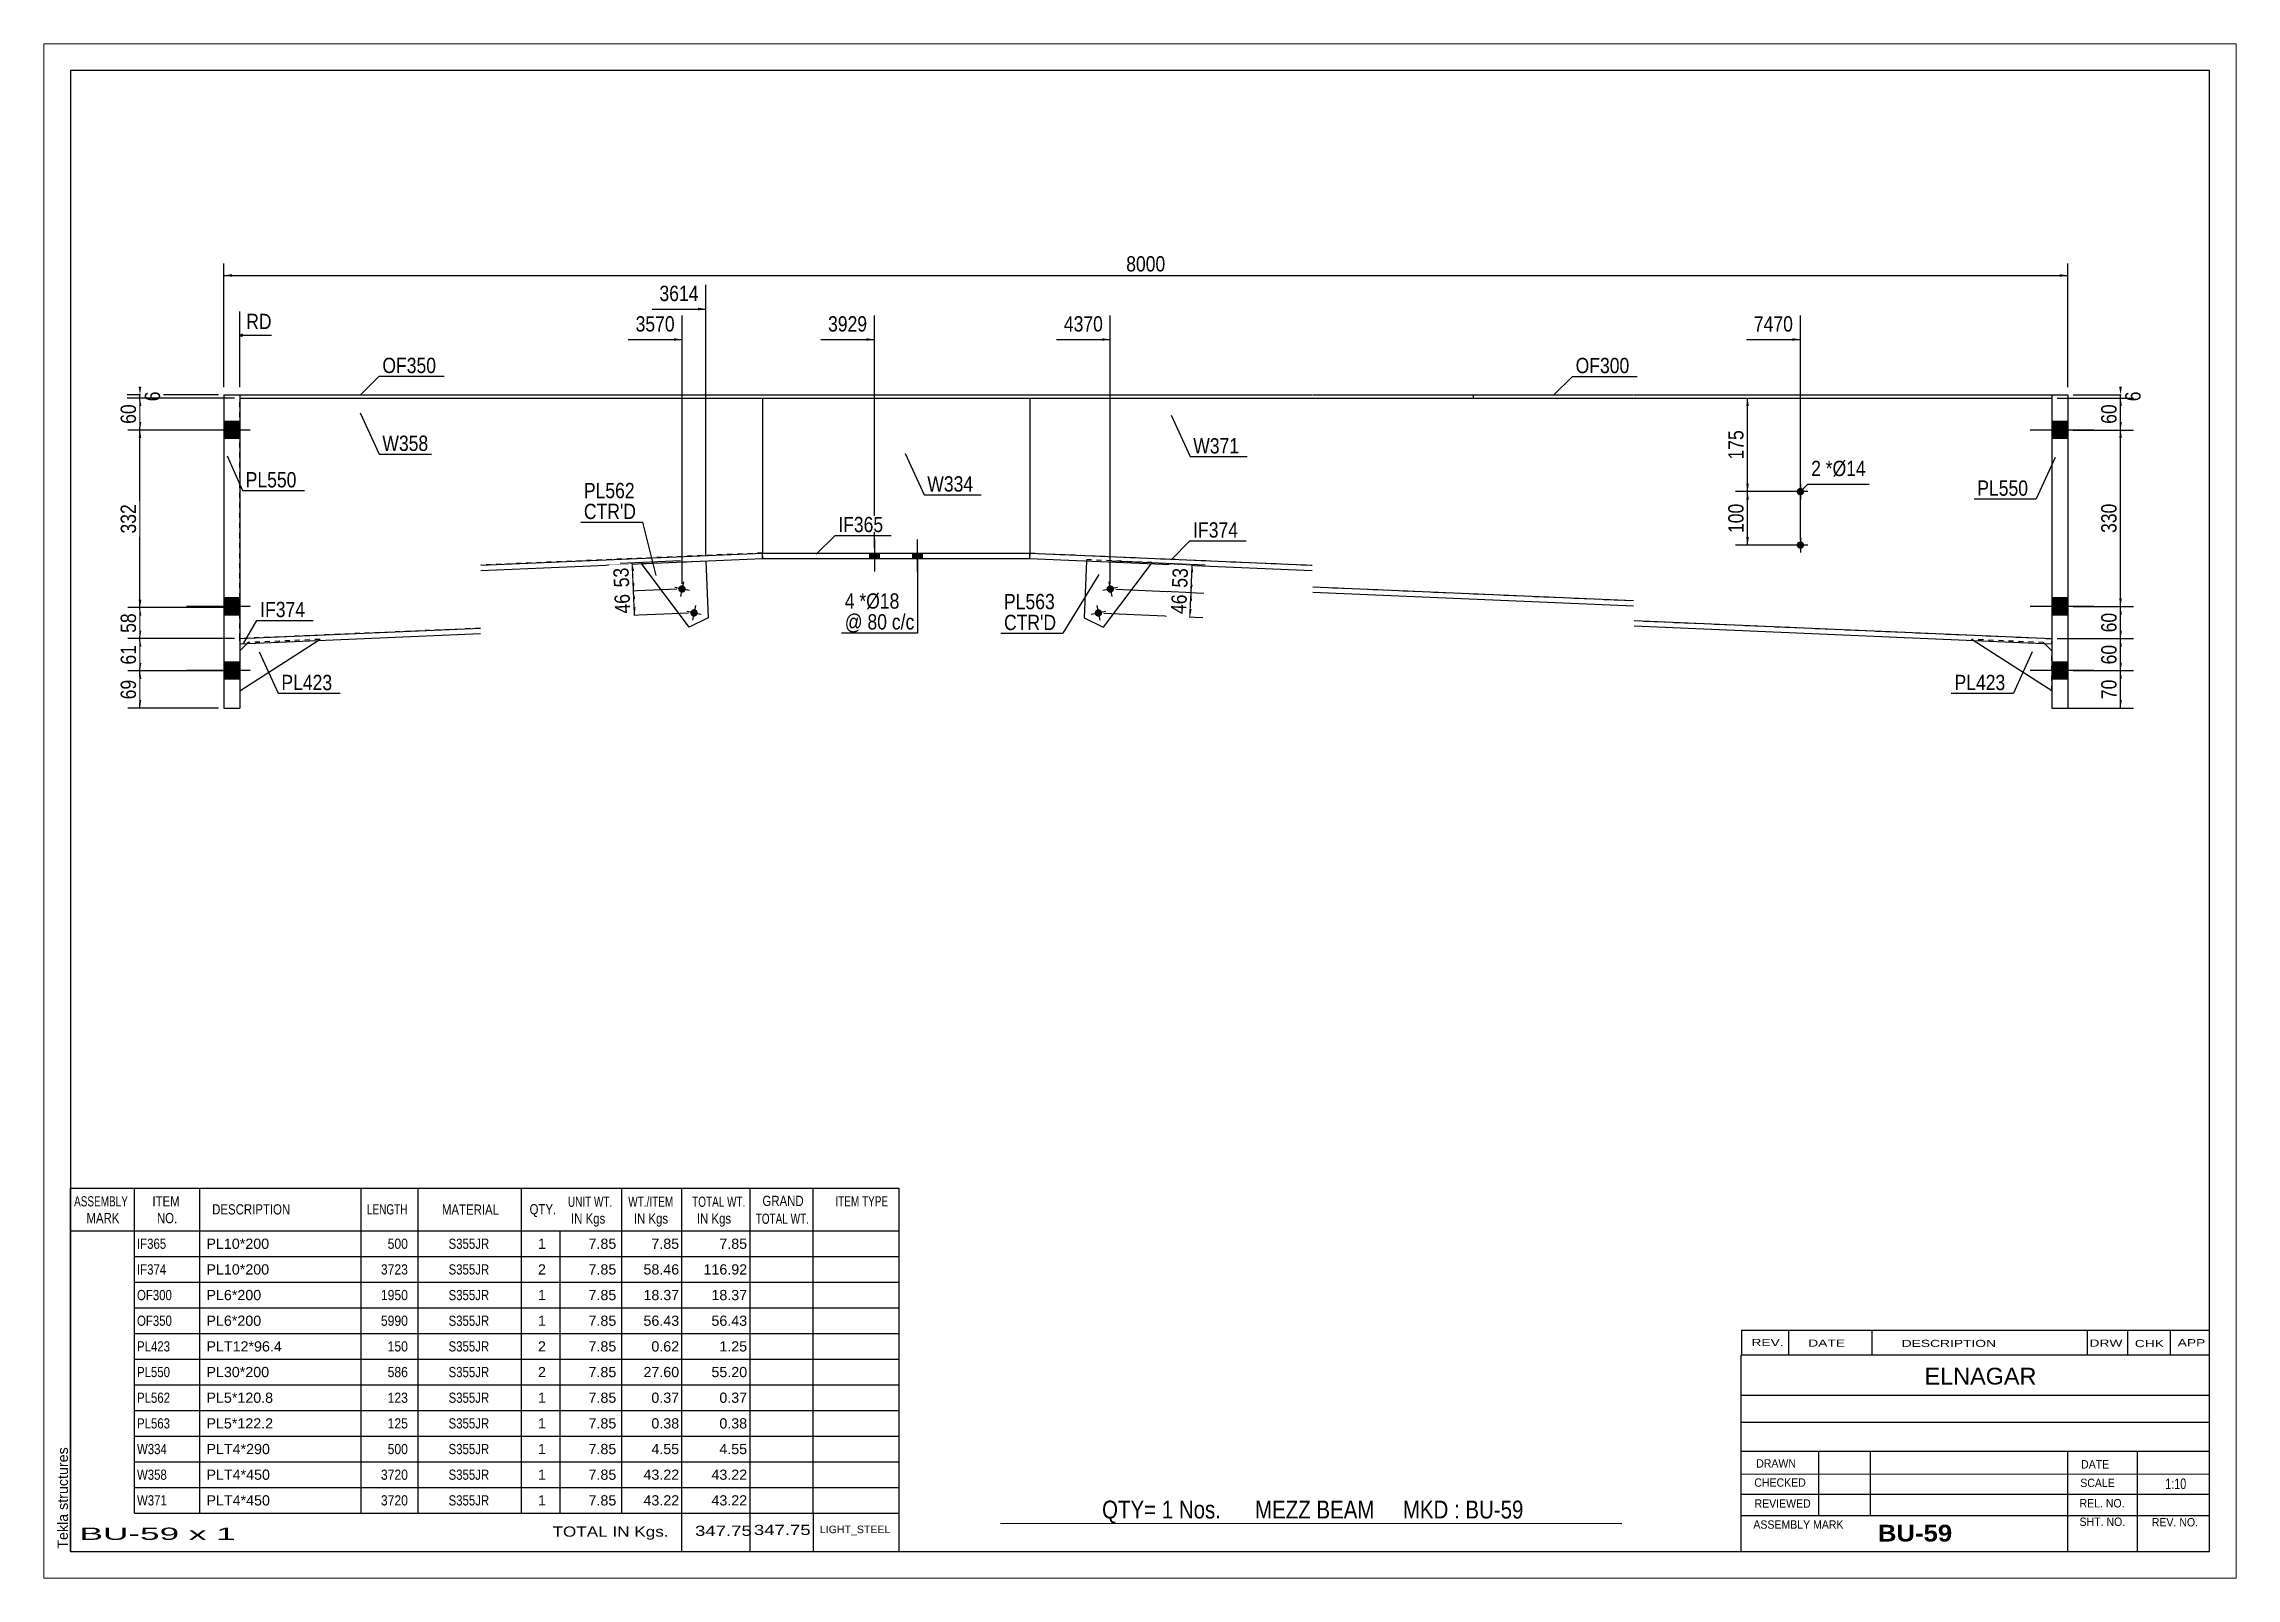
# Paper-space layout 'Layout1' of a CAD drawing. Header units: millimetres. Extents: x 0 to 410, y 0 to 287.
# The model-space entities are those that its viewports show. They can reach past a viewport. Long polylines and large blocks are cut down to what shows.
import ezdxf

# ---------------------------------------------------------------- set-up
doc = ezdxf.new("R2010")
doc.units = ezdxf.units.MM
doc.linetypes.add('DXK_LINE_DOT1', pattern=[1.8814, 0.9407, -0.9407])
doc.layers.add('Viewport layer', color=7, linetype='Continuous', plot=False)
doc.styles.add('Arial', font='ARIAL.TTF', dxfattribs={"height": 0.2})
doc.styles.add('Arial Bold', font='ARIALBD.TTF', dxfattribs={"height": 0.2})
doc.styles.add('Arial Narrow', font='ARIALN.TTF', dxfattribs={"height": 0.2})

# ---------------------------------------------------------------- blocks, each defined once
blk = doc.blocks.new('Unknown-627318873-1211')
at = {"color": 5, "linetype": 'Continuous'}
for p, q in [((368.34, 83.75), (-31.66, 83.75)), ((-31.66, 83.75), (-31.66, -193.25)), ((368.34, -193.25), (368.34, 83.75)), ((-31.66, -193.25), (368.34, -193.25))]:
    blk.add_line(p, q, dxfattribs=at)
at = {"color": 174, "linetype": 'Continuous', "style": 'Arial'}
blk.add_text('Tekla structures', height=1.9102, rotation=90, dxfattribs=at).set_placement((-32.16, -192.75))
blk = doc.blocks.new('Bolt-627318873-2548 - 1232')
at = {"linetype": 'Continuous'}
blk.add_hatch(color=3, dxfattribs=at).paths.add_polyline_path([(85.62, -17.84, -1), (84.25, -17.55, -1)])
at = {"color": 3, "linetype": 'Continuous'}
for p, q in [((85.22, -16.33), (84.64, -19.07)), ((86.3, -17.99), (83.56, -17.41))]:
    blk.add_line(p, q, dxfattribs=at)
blk = doc.blocks.new('Part-627318873-2517 - 1232')
at = {"color": 2, "linetype": 'Continuous'}
for p, q in [((97.74, -7.5), (97.74, -6.5)), ((97.74, -6.5), (147.74, -6.5)), ((97.74, -7.5), (147.74, -7.5)), ((147.74, -7.5), (147.74, -6.5))]:
    blk.add_line(p, q, dxfattribs=at)
blk = doc.blocks.new('Part-627318873-2509 - 1232')
at = {"color": 2, "linetype": 'Continuous'}
for p, q in [((0, 23.1), (0, 22.5)), ((0, 23.1), (44.99, 23.1)), ((0, 22.5), (44.99, 22.5)), ((45.09, 23.1), (200.55, 23.1)), ((45.09, 22.5), (200.55, 22.5)), ((200.65, 23.1), (230.65, 23.1)), ((200.65, 22.5), (230.65, 22.5)), ((230.65, 23.1), (230.65, 22.5))]:
    blk.add_line(p, q, dxfattribs=at)
blk = doc.blocks.new('Part-627318873-2511 - 1232')
at = {"color": 2, "linetype": 'Continuous'}
for p, q in [((97.74, 22.5), (97.74, -6.5)), ((147.74, 22.5), (147.74, -6.5))]:
    blk.add_line(p, q, dxfattribs=at)
at = {"color": 7, "linetype": 'DXK_LINE_DOT1'}
for p, q in [((97.74, 22.5), (147.74, 22.5)), ((97.74, -6.5), (147.74, -6.5))]:
    blk.add_line(p, q, dxfattribs=at)
blk = doc.blocks.new('Part-627318873-2512 - 1232')
at = {"color": 2, "linetype": 'Continuous'}
for p, q in [((230.65, 23.1), (230.65, 22.5)), ((230.65, 23.1), (260.65, 23.1)), ((230.65, 22.5), (260.65, 22.5)), ((260.75, 23.1), (338.84, 23.1)), ((260.75, 22.5), (338.84, 22.5)), ((338.84, 23.1), (338.84, 22.5))]:
    blk.add_line(p, q, dxfattribs=at)
blk = doc.blocks.new('Part-627318873-2514 - 1232')
at = {"color": 2, "linetype": 'Continuous'}
blk.add_line((147.74, 22.5), (147.74, -6.5), dxfattribs=at)
at = {"color": 7, "linetype": 'DXK_LINE_DOT1'}
for p, q in [((147.74, 22.5), (200.55, 22.5)), ((200.65, 22.5), (260.65, 22.5)), ((260.75, 22.5), (338.84, 22.5)), ((338.84, 22.5), (338.84, -22.5)), ((147.74, -6.5), (200.55, -8.77)), ((200.65, -12.82), (260.65, -15.4)), ((260.75, -19.14), (338.84, -22.5))]:
    blk.add_line(p, q, dxfattribs=at)
blk = doc.blocks.new('Part-627318873-2515 - 1232')
at = {"color": 2, "linetype": 'Continuous'}
for p, q in [((45.09, -8.76), (97.74, -6.5)), ((45.09, -9.77), (97.79, -7.5)), ((97.79, -7.5), (97.74, -6.5)), ((0, -22.5), (44.99, -20.57)), ((0.04, -23.5), (0, -22.5)), ((0.04, -23.5), (44.99, -21.57))]:
    blk.add_line(p, q, dxfattribs=at)
blk = doc.blocks.new('Part-627318873-2521 - 1232')
at = {"color": 2, "linetype": 'Continuous'}
for p, q in [((147.74, -6.5), (147.7, -7.5)), ((147.7, -7.5), (200.55, -9.77)), ((147.74, -6.5), (200.55, -8.77)), ((200.65, -12.82), (260.65, -15.4)), ((200.65, -13.82), (260.65, -16.4)), ((260.75, -19.14), (338.84, -22.5)), ((260.75, -20.14), (338.8, -23.5)), ((338.84, -22.5), (338.8, -23.5))]:
    blk.add_line(p, q, dxfattribs=at)
blk = doc.blocks.new('Part-627318873-2524 - 1232')
at = {"color": 2, "linetype": 'Continuous'}
for p, q in [((338.84, 23.1), (341.84, 23.1)), ((338.84, 23.1), (338.84, -35.5)), ((341.84, 23.1), (341.84, -35.5)), ((338.84, -35.5), (341.84, -35.5))]:
    blk.add_line(p, q, dxfattribs=at)
blk = doc.blocks.new('Part-627318873-2527 - 1232')
at = {"color": 7, "linetype": 'DXK_LINE_DOT1'}
for p, q in [((337.34, -23.24), (323.86, -22.66)), ((324.18, -22.87), (323.86, -22.66)), ((337.54, -23.45), (337.34, -23.24)), ((338.84, -32.3), (338.84, -24.8))]:
    blk.add_line(p, q, dxfattribs=at)
at = {"color": 2, "linetype": 'Continuous'}
for p, q in [((338.84, -32.3), (324.18, -22.87)), ((338.84, -24.8), (337.54, -23.45))]:
    blk.add_line(p, q, dxfattribs=at)
blk = doc.blocks.new('Part-627318873-2529 - 1232')
at = {"color": 2, "linetype": 'Continuous'}
for p, q in [((-3, 23.1), (0, 23.1)), ((-3, 23.1), (-3, -35.5)), ((0, 23.1), (0, -35.5)), ((-3, -35.5), (0, -35.5))]:
    blk.add_line(p, q, dxfattribs=at)
blk = doc.blocks.new('Part-627318873-2532 - 1232')
at = {"color": 2, "linetype": 'Continuous'}
for p, q in [((0, -32.3), (14.65, -22.87)), ((0, -24.8), (1.3, -23.45))]:
    blk.add_line(p, q, dxfattribs=at)
at = {"color": 7, "linetype": 'DXK_LINE_DOT1'}
for p, q in [((1.3, -23.45), (1.5, -23.24)), ((14.99, -22.66), (1.5, -23.24)), ((14.65, -22.87), (14.99, -22.66)), ((0, -24.8), (0, -32.3))]:
    blk.add_line(p, q, dxfattribs=at)
blk = doc.blocks.new('Part-627318873-2534 - 1232')
at = {"color": 7, "linetype": 'DXK_LINE_DOT1'}
blk.add_line((75.09, -8.48), (87.16, -7.96), dxfattribs=at)
at = {"color": 2, "linetype": 'Continuous'}
for p, q in [((87.16, -7.96), (87.61, -18.59)), ((84.04, -20.38), (75.09, -8.48)), ((87.61, -18.59), (84.04, -20.38))]:
    blk.add_line(p, q, dxfattribs=at)
blk = doc.blocks.new('Part-627318873-2535 - 1232')
at = {"color": 2, "linetype": 'Continuous'}
for p, q in [((158.33, -7.96), (157.87, -18.59)), ((170.4, -8.48), (161.45, -20.38)), ((157.87, -18.59), (161.45, -20.38))]:
    blk.add_line(p, q, dxfattribs=at)
at = {"color": 7, "linetype": 'DXK_LINE_DOT1'}
for p, q in [((158.34, -7.76), (158.33, -7.96)), ((170.55, -8.28), (158.34, -7.76)), ((170.55, -8.28), (170.4, -8.48))]:
    blk.add_line(p, q, dxfattribs=at)
blk = doc.blocks.new('Part-627318873-2536 - 1232')
at = {"color": 7, "linetype": 'DXK_LINE_DOT1'}
for p, q in [((0, -22.5), (0, 22.5)), ((0, 22.5), (44.99, 22.5)), ((45.09, 22.5), (97.74, 22.5)), ((97.74, -6.5), (45.09, -8.76)), ((44.99, -20.57), (0, -22.5))]:
    blk.add_line(p, q, dxfattribs=at)
at = {"color": 2, "linetype": 'Continuous'}
blk.add_line((97.74, 22.5), (97.74, -6.5), dxfattribs=at)
blk = doc.blocks.new('Bolt-627318873-2537 - 1232')
at = {"linetype": 'Continuous'}
for points in [[(292.54, 4.99, -1), (291.14, 4.99, -1)], [(292.54, -5.01, -1), (291.14, -5.01, -1)]]:
    blk.add_hatch(color=3, dxfattribs=at).paths.add_polyline_path(points)
at = {"color": 3, "linetype": 'Continuous'}
for p, q in [((293.24, 4.99), (290.44, 4.99)), ((291.84, 6.39), (291.84, 3.59)), ((291.84, -3.61), (291.84, -6.41)), ((293.24, -5.01), (290.44, -5.01))]:
    blk.add_line(p, q, dxfattribs=at)
blk = doc.blocks.new('Bolt-627318873-2538 - 1232')
at = {"linetype": 'Continuous'}
for points in [[(119.64, -6.5), (117.84, -6.5), (117.84, -7.5), (119.64, -7.5)], [(119.64, -6.5), (117.84, -6.5), (117.84, -7.5), (119.64, -7.5)], [(127.64, -6.5), (125.84, -6.5), (125.84, -7.5), (127.64, -7.5)], [(127.64, -6.5), (125.84, -6.5), (125.84, -7.5), (127.64, -7.5)]]:
    blk.add_hatch(color=3, dxfattribs=at).paths.add_polyline_path(points)
at = {"color": 3, "linetype": 'Continuous'}
for p, q in [((118.74, -9.95), (118.74, -3.95)), ((118.74, -9.95), (118.74, -3.95)), ((126.74, -9.95), (126.74, -3.95)), ((126.74, -9.95), (126.74, -3.95)), ((117.84, -7.5), (117.84, -6.5)), ((117.84, -7.5), (117.84, -6.5)), ((119.64, -7.5), (119.64, -6.5)), ((119.64, -7.5), (119.64, -6.5)), ((125.84, -7.5), (125.84, -6.5)), ((125.84, -7.5), (125.84, -6.5)), ((127.64, -7.5), (127.64, -6.5)), ((127.64, -7.5), (127.64, -6.5))]:
    blk.add_line(p, q, dxfattribs=at)
blk = doc.blocks.new('Bolt-627318873-2542 - 1232')
at = {"linetype": 'Continuous'}
for points in [[(338.84, 18.1), (338.84, 14.9), (341.84, 14.9), (341.84, 18.1)], [(338.84, 18.1), (338.84, 14.9), (341.84, 14.9), (341.84, 18.1)], [(338.84, -14.9), (338.84, -18.1), (341.84, -18.1), (341.84, -14.9)], [(338.84, -14.9), (338.84, -18.1), (341.84, -18.1), (341.84, -14.9)], [(338.84, -26.9), (338.84, -30.1), (341.84, -30.1), (341.84, -26.9)], [(338.84, -26.9), (338.84, -30.1), (341.84, -30.1), (341.84, -26.9)]]:
    blk.add_hatch(color=3, dxfattribs=at).paths.add_polyline_path(points)
at = {"color": 3, "linetype": 'Continuous'}
for p, q in [((346.74, 16.5), (334.84, 16.5)), ((346.74, 16.5), (334.84, 16.5)), ((341.84, 18.1), (338.84, 18.1)), ((341.84, 18.1), (338.84, 18.1)), ((341.84, 14.9), (338.84, 14.9)), ((341.84, 14.9), (338.84, 14.9)), ((341.84, -14.9), (338.84, -14.9)), ((341.84, -14.9), (338.84, -14.9)), ((346.74, -16.5), (334.84, -16.5)), ((346.74, -16.5), (334.84, -16.5)), ((341.84, -18.1), (338.84, -18.1)), ((341.84, -18.1), (338.84, -18.1)), ((346.74, -28.5), (334.84, -28.5)), ((346.74, -28.5), (334.84, -28.5)), ((341.84, -26.9), (338.84, -26.9)), ((341.84, -26.9), (338.84, -26.9)), ((341.84, -30.1), (338.84, -30.1)), ((341.84, -30.1), (338.84, -30.1))]:
    blk.add_line(p, q, dxfattribs=at)
blk = doc.blocks.new('Bolt-627318873-2545 - 1232')
at = {"linetype": 'Continuous'}
for points in [[(-3, 18.1), (-3, 14.9), (0, 14.9), (0, 18.1)], [(-3, 18.1), (-3, 14.9), (0, 14.9), (0, 18.1)], [(-3, -14.9), (-3, -18.1), (0, -18.1), (0, -14.9)], [(-3, -14.9), (-3, -18.1), (0, -18.1), (0, -14.9)], [(-3, -26.9), (-3, -30.1), (0, -30.1), (0, -26.9)], [(-3, -26.9), (-3, -30.1), (0, -30.1), (0, -26.9)]]:
    blk.add_hatch(color=3, dxfattribs=at).paths.add_polyline_path(points)
at = {"color": 3, "linetype": 'Continuous'}
for p, q in [((1.9, 16.5), (-10, 16.5)), ((1.9, 16.5), (-10, 16.5)), ((0, 18.1), (-3, 18.1)), ((0, 18.1), (-3, 18.1)), ((0, 14.9), (-3, 14.9)), ((0, 14.9), (-3, 14.9)), ((0, -14.9), (-3, -14.9)), ((0, -14.9), (-3, -14.9)), ((1.9, -16.5), (-10, -16.5)), ((1.9, -16.5), (-10, -16.5)), ((0, -18.1), (-3, -18.1)), ((0, -18.1), (-3, -18.1)), ((1.9, -28.5), (-10, -28.5)), ((1.9, -28.5), (-10, -28.5)), ((0, -26.9), (-3, -26.9)), ((0, -26.9), (-3, -26.9)), ((0, -30.1), (-3, -30.1)), ((0, -30.1), (-3, -30.1))]:
    blk.add_line(p, q, dxfattribs=at)
blk = doc.blocks.new('Bolt-627318873-2549 - 1232')
at = {"linetype": 'Continuous'}
blk.add_hatch(color=3, dxfattribs=at).paths.add_polyline_path([(83.38, -13.37, -1), (82.01, -13.08, -1)])
at = {"color": 3, "linetype": 'Continuous'}
for p, q in [((82.98, -11.86), (82.41, -14.6)), ((84.07, -13.51), (81.33, -12.94))]:
    blk.add_line(p, q, dxfattribs=at)
blk = doc.blocks.new('Bolt-627318873-2550 - 1232')
at = {"linetype": 'Continuous'}
blk.add_hatch(color=3, dxfattribs=at).paths.add_polyline_path([(161.24, -17.55, -1), (159.87, -17.84, -1)])
at = {"color": 3, "linetype": 'Continuous'}
for p, q in [((160.27, -16.33), (160.84, -19.07)), ((161.92, -17.41), (159.18, -17.99))]:
    blk.add_line(p, q, dxfattribs=at)
blk = doc.blocks.new('Bolt-627318873-2551 - 1232')
at = {"linetype": 'Continuous'}
blk.add_hatch(color=3, dxfattribs=at).paths.add_polyline_path([(163.47, -13.08, -1), (162.1, -13.37, -1)])
at = {"color": 3, "linetype": 'Continuous'}
for p, q in [((162.5, -11.86), (163.08, -14.6)), ((164.16, -12.94), (161.42, -13.51))]:
    blk.add_line(p, q, dxfattribs=at)
blk = doc.blocks.new('StraightDimension-627318873-3894 - 1232')
at = {"linetype": 'Continuous'}
for points in [[(351.47, -30), (351.72, -28.5), (351.97, -30)], [(351.97, -34), (351.72, -35.5), (351.47, -34)]]:
    blk.add_hatch(color=7, dxfattribs=at).paths.add_polyline_path(points)
at = {"color": 7, "linetype": 'Continuous'}
for p, q in [((342.84, -28.5), (354.12, -28.5)), ((351.72, -35.5), (351.72, -28.5)), ((339.84, -35.5), (354.12, -35.5))]:
    blk.add_line(p, q, dxfattribs=at)
at = {"color": 0}
blk.add_wipeout([(351.57, -29.57), (347.37, -29.57), (347.37, -34.43), (351.57, -34.43)], dxfattribs=at)
at = {"color": 3, "style": 'Arial Narrow'}
blk.add_text('70', height=2.863, rotation=90.0002, dxfattribs=at).set_placement((350.97, -33.83))
blk = doc.blocks.new('StraightDimension-627318873-3778 - 1232')
at = {"linetype": 'Continuous'}
for points in [[(-18.43, 24.6), (-18.68, 23.1), (-18.93, 24.6)], [(-18.93, 21), (-18.68, 22.5), (-18.43, 21)]]:
    blk.add_hatch(color=7, dxfattribs=at).paths.add_polyline_path(points)
at = {"color": 7, "linetype": 'Continuous'}
for p, q in [((-4, 23.1), (-21.08, 23.1)), ((-1, 22.5), (-21.08, 22.5)), ((-18.68, 22.5), (-18.68, 23.1))]:
    blk.add_line(p, q, dxfattribs=at)
at = {"color": 0}
blk.add_wipeout([(-14.33, 24.31), (-18.53, 24.31), (-18.53, 21.29), (-14.33, 21.29)], dxfattribs=at)
at = {"color": 3, "style": 'Arial Narrow'}
blk.add_text('6', height=2.86, rotation=90.0002, dxfattribs=at).set_placement((-14.93, 21.89))
blk = doc.blocks.new('StraightDimension-627318873-1596 - 1232')
at = {"linetype": 'Continuous'}
for points in [[(73.2, -9.86), (73.39, -8.35), (73.7, -9.84)], [(73.8, -12.11), (73.61, -13.62), (73.3, -12.13)]]:
    blk.add_hatch(color=7, dxfattribs=at).paths.add_polyline_path(points)
at = {"color": 7, "linetype": 'Continuous'}
for p, q in [((82.4, -7.96), (71.14, -8.44)), ((73.61, -13.62), (73.39, -8.35)), ((81.7, -13.27), (71.37, -13.71))]:
    blk.add_line(p, q, dxfattribs=at)
at = {"color": 0}
blk.add_wipeout([(73.25, -8.56), (69.05, -8.74), (69.26, -13.59), (73.46, -13.41)], dxfattribs=at)
at = {"color": 3, "style": 'Arial Narrow'}
blk.add_text('53', height=2.863, rotation=92.4582, dxfattribs=at).set_placement((72.83, -12.84))
blk = doc.blocks.new('StraightDimension-627318873-1785 - 1232')
at = {"linetype": 'Continuous'}
for points in [[(281.71, 21), (281.96, 22.5), (282.21, 21)], [(282.21, 6.49), (281.96, 4.99), (281.71, 6.49)]]:
    blk.add_hatch(color=7, dxfattribs=at).paths.add_polyline_path(points)
at = {"color": 7, "linetype": 'Continuous'}
for p, q in [((148.74, 22.5), (284.36, 22.5)), ((281.96, 4.99), (281.96, 22.5)), ((290.84, 4.99), (279.71, 4.99))]:
    blk.add_line(p, q, dxfattribs=at)
at = {"color": 0}
blk.add_wipeout([(281.81, 17.09), (277.61, 17.09), (277.61, 10.4), (281.81, 10.4)], dxfattribs=at)
at = {"color": 3, "style": 'Arial Narrow'}
blk.add_text('175', height=2.863, rotation=90.0002, dxfattribs=at).set_placement((281.21, 11))
blk = doc.blocks.new('StraightDimension-627318873-3891 - 1232')
at = {"linetype": 'Continuous'}
for points in [[(351.47, 15), (351.72, 16.5), (351.97, 15)], [(351.97, -15), (351.72, -16.5), (351.47, -15)]]:
    blk.add_hatch(color=7, dxfattribs=at).paths.add_polyline_path(points)
at = {"color": 7, "linetype": 'Continuous'}
for p, q in [((342.84, 16.5), (354.12, 16.5)), ((351.72, -16.5), (351.72, 16.5)), ((342.84, -16.5), (354.12, -16.5))]:
    blk.add_line(p, q, dxfattribs=at)
at = {"color": 0}
blk.add_wipeout([(351.57, 3.34), (347.37, 3.34), (347.37, -3.34), (351.57, -3.34)], dxfattribs=at)
at = {"color": 3, "style": 'Arial Narrow'}
blk.add_text('330', height=2.863, rotation=90.0002, dxfattribs=at).set_placement((350.97, -2.74))
blk = doc.blocks.new('StraightDimension-627318873-1612 - 1232')
at = {"linetype": 'Continuous'}
for points in [[(177.57, -15.36), (177.88, -13.88), (178.07, -15.38)], [(178, -16.95), (177.69, -18.44), (177.5, -16.93)]]:
    blk.add_hatch(color=7, dxfattribs=at).paths.add_polyline_path(points)
at = {"color": 7, "linetype": 'Continuous'}
for p, q in [((163.79, -13.27), (180.28, -13.98)), ((177.69, -18.44), (177.88, -13.88)), ((161.55, -17.74), (180.08, -18.54))]:
    blk.add_line(p, q, dxfattribs=at)
at = {"color": 0}
blk.add_wipeout([(177.74, -13.72), (173.54, -13.54), (173.33, -18.39), (177.53, -18.57)], dxfattribs=at)
at = {"color": 3, "style": 'Arial Narrow'}
blk.add_text('46', height=2.863, rotation=87.5365, dxfattribs=at).set_placement((176.96, -17.95))
blk = doc.blocks.new('StraightDimension-627318873-3889 - 1232')
at = {"linetype": 'Continuous'}
for points in [[(351.97, 24.6), (351.72, 23.1), (351.47, 24.6)], [(351.47, 21), (351.72, 22.5), (351.97, 21)]]:
    blk.add_hatch(color=7, dxfattribs=at).paths.add_polyline_path(points)
at = {"color": 7, "linetype": 'Continuous'}
for p, q in [((339.84, 22.5), (353.97, 22.5)), ((342.84, 23.1), (353.97, 23.1)), ((351.72, 22.5), (351.72, 23.1))]:
    blk.add_line(p, q, dxfattribs=at)
at = {"color": 0}
blk.add_wipeout([(356.07, 24.31), (351.87, 24.31), (351.87, 21.29), (356.07, 21.29)], dxfattribs=at)
at = {"color": 3, "style": 'Arial Narrow'}
blk.add_text('6', height=2.86, rotation=90.0002, dxfattribs=at).set_placement((355.47, 21.89))
blk = doc.blocks.new('StraightDimension-627318873-3211 - 1232')
at = {"linetype": 'Continuous'}
blk.add_hatch(color=7, dxfattribs=at).paths.add_polyline_path([(85.66, 39.39), (87.16, 39.14), (85.66, 38.89)])
at = {"color": 7, "linetype": 'Continuous'}
for p, q in [((87.16, -6.96), (87.16, 43.64)), ((77.09, 39.14), (87.16, 39.14))]:
    blk.add_line(p, q, dxfattribs=at)
at = {"color": 0}
blk.add_wipeout([(86.38, 40.04), (86.38, 44.24), (77.87, 44.24), (77.87, 40.04)], dxfattribs=at)
at = {"color": 3, "style": 'Arial Narrow'}
blk.add_text('3614', height=2.863, dxfattribs=at).set_placement((78.47, 40.64))
blk = doc.blocks.new('StraightDimension-627318873-3783 - 1232')
at = {"linetype": 'Continuous'}
for points in [[(-18.93, -30.06), (-18.68, -28.56), (-18.43, -30.06)], [(-18.43, -34), (-18.68, -35.5), (-18.93, -34)]]:
    blk.add_hatch(color=7, dxfattribs=at).paths.add_polyline_path(points)
at = {"color": 7, "linetype": 'Continuous'}
for p, q in [((-1, -28.56), (-20.93, -28.56)), ((-18.68, -35.5), (-18.68, -28.56)), ((-4, -35.5), (-20.93, -35.5))]:
    blk.add_line(p, q, dxfattribs=at)
at = {"color": 0}
blk.add_wipeout([(-18.83, -29.6), (-23.03, -29.6), (-23.03, -34.46), (-18.83, -34.46)], dxfattribs=at)
at = {"color": 3, "style": 'Arial Narrow'}
blk.add_text('69', height=2.863, rotation=90.0002, dxfattribs=at).set_placement((-19.43, -33.86))
blk = doc.blocks.new('StraightDimension-627318873-3209 - 1232')
at = {"linetype": 'Continuous'}
blk.add_hatch(color=7, dxfattribs=at).paths.add_polyline_path([(161.29, 33.69), (162.79, 33.44), (161.29, 33.19)])
at = {"color": 7, "linetype": 'Continuous'}
for p, q in [((162.79, -12.23), (162.79, 37.94)), ((152.73, 33.44), (162.79, 33.44))]:
    blk.add_line(p, q, dxfattribs=at)
at = {"color": 0}
blk.add_wipeout([(162.01, 34.34), (162.01, 38.54), (153.5, 38.54), (153.5, 34.34)], dxfattribs=at)
at = {"color": 3, "style": 'Arial Narrow'}
blk.add_text('4370', height=2.863, dxfattribs=at).set_placement((154.1, 34.94))
blk = doc.blocks.new('StraightDimension-627318873-1631 - 1232')
at = {"linetype": 'Continuous'}
for points in [[(177.8, -10.09), (178.11, -8.61), (178.29, -10.12)], [(178.2, -12.39), (177.88, -13.88), (177.7, -12.37)]]:
    blk.add_hatch(color=7, dxfattribs=at).paths.add_polyline_path(points)
at = {"color": 7, "linetype": 'Continuous'}
for p, q in [((163.08, -7.96), (180.51, -8.71)), ((177.88, -13.88), (178.11, -8.61)), ((163.79, -13.27), (180.28, -13.98))]:
    blk.add_line(p, q, dxfattribs=at)
at = {"color": 0}
blk.add_wipeout([(177.95, -8.81), (173.75, -8.63), (173.55, -13.48), (177.74, -13.66)], dxfattribs=at)
at = {"color": 3, "style": 'Arial Narrow'}
blk.add_text('53', height=2.863, rotation=87.5365, dxfattribs=at).set_placement((177.17, -13.03))
blk = doc.blocks.new('StraightDimension-627318873-3299 - 1232')
at = {"linetype": 'Continuous'}
for points in [[(-1.5, 45.17), (-3, 45.42), (-1.5, 45.67)], [(340.34, 45.67), (341.84, 45.42), (340.34, 45.17)]]:
    blk.add_hatch(color=7, dxfattribs=at).paths.add_polyline_path(points)
at = {"color": 7, "linetype": 'Continuous'}
for p, q in [((-3, 24.5), (-3, 47.67)), ((-3, 45.42), (341.84, 45.42)), ((341.84, 24.5), (341.84, 47.67))]:
    blk.add_line(p, q, dxfattribs=at)
at = {"color": 0}
blk.add_wipeout([(173.68, 45.57), (173.68, 49.77), (165.16, 49.77), (165.16, 45.57)], dxfattribs=at)
at = {"color": 3, "style": 'Arial Narrow'}
blk.add_text('8000', height=2.863, dxfattribs=at).set_placement((165.76, 46.17))
blk = doc.blocks.new('StraightDimension-627318873-3210 - 1232')
at = {"linetype": 'Continuous'}
blk.add_hatch(color=7, dxfattribs=at).paths.add_polyline_path([(117.18, 33.69), (118.68, 33.44), (117.18, 33.19)])
at = {"color": 7, "linetype": 'Continuous'}
for p, q in [((118.68, -5.5), (118.68, 37.94)), ((108.62, 33.44), (118.68, 33.44))]:
    blk.add_line(p, q, dxfattribs=at)
at = {"color": 0}
blk.add_wipeout([(117.91, 34.34), (117.91, 38.54), (109.4, 38.54), (109.4, 34.34)], dxfattribs=at)
at = {"color": 3, "style": 'Arial Narrow'}
blk.add_text('3929', height=2.863, dxfattribs=at).set_placement((110, 34.94))
blk = doc.blocks.new('StraightDimension-627318873-1576 - 1232')
at = {"linetype": 'Continuous'}
for points in [[(73.43, -15.13), (73.61, -13.62), (73.93, -15.1)], [(74, -16.67), (73.81, -18.18), (73.5, -16.69)]]:
    blk.add_hatch(color=7, dxfattribs=at).paths.add_polyline_path(points)
at = {"color": 7, "linetype": 'Continuous'}
for p, q in [((81.7, -13.27), (71.37, -13.71)), ((73.81, -18.18), (73.61, -13.62)), ((83.93, -17.74), (71.56, -18.27))]:
    blk.add_line(p, q, dxfattribs=at)
at = {"color": 0}
blk.add_wipeout([(73.46, -13.48), (69.26, -13.66), (69.47, -18.51), (73.67, -18.33)], dxfattribs=at)
at = {"color": 3, "style": 'Arial Narrow'}
blk.add_text('46', height=2.863, rotation=92.4582, dxfattribs=at).set_placement((73.04, -17.76))
blk = doc.blocks.new('StraightDimension-627318873-1786 - 1232')
at = {"linetype": 'Continuous'}
for points in [[(281.71, 3.49), (281.96, 4.99), (282.21, 3.49)], [(282.21, -3.51), (281.96, -5.01), (281.71, -3.51)]]:
    blk.add_hatch(color=7, dxfattribs=at).paths.add_polyline_path(points)
at = {"color": 7, "linetype": 'Continuous'}
for p, q in [((290.84, 4.99), (279.71, 4.99)), ((281.96, -5.01), (281.96, 4.99)), ((290.84, -5.01), (279.71, -5.01))]:
    blk.add_line(p, q, dxfattribs=at)
at = {"color": 0}
blk.add_wipeout([(281.81, 3.33), (277.61, 3.33), (277.61, -3.35), (281.81, -3.35)], dxfattribs=at)
at = {"color": 3, "style": 'Arial Narrow'}
blk.add_text('100', height=2.863, rotation=90.0002, dxfattribs=at).set_placement((281.21, -2.75))
blk = doc.blocks.new('StraightDimension-627318873-3208 - 1232')
at = {"linetype": 'Continuous'}
blk.add_hatch(color=7, dxfattribs=at).paths.add_polyline_path([(290.34, 33.69), (291.84, 33.44), (290.34, 33.19)])
at = {"color": 7, "linetype": 'Continuous'}
for p, q in [((291.84, -4.01), (291.84, 37.94)), ((281.78, 33.44), (291.84, 33.44))]:
    blk.add_line(p, q, dxfattribs=at)
at = {"color": 0}
blk.add_wipeout([(291.07, 34.34), (291.07, 38.54), (282.55, 38.54), (282.55, 34.34)], dxfattribs=at)
at = {"color": 3, "style": 'Arial Narrow'}
blk.add_text('7470', height=2.863, dxfattribs=at).set_placement((283.15, 34.94))
blk = doc.blocks.new('StraightDimension-627318873-3212 - 1232')
at = {"linetype": 'Continuous'}
blk.add_hatch(color=7, dxfattribs=at).paths.add_polyline_path([(81.2, 33.69), (82.7, 33.44), (81.2, 33.19)])
at = {"color": 7, "linetype": 'Continuous'}
for p, q in [((82.7, -12.23), (82.7, 37.94)), ((72.63, 33.44), (82.7, 33.44))]:
    blk.add_line(p, q, dxfattribs=at)
at = {"color": 0, "linetype": 'Continuous'}
blk.add_wipeout([(6.53, 34.79), (6.53, 38.99), (0.59, 38.99), (0.59, 34.79)], dxfattribs=at)
at = {"color": 7, "linetype": 'Continuous'}
for p, q in [((0, 24.5), (0, 38.69)), ((0.5, 34.44), (0, 34.19)), ((0.5, 33.94), (0, 34.19)), ((5.93, 34.19), (0, 34.19))]:
    blk.add_line(p, q, dxfattribs=at)
at = {"color": 3, "linetype": 'Continuous', "style": 'Arial Narrow'}
blk.add_text('RD', height=2.863, dxfattribs=at).set_placement((1.19, 35.39))
at = {"color": 0}
blk.add_wipeout([(81.92, 34.34), (81.92, 38.54), (73.41, 38.54), (73.41, 34.34)], dxfattribs=at)
at = {"color": 3, "style": 'Arial Narrow'}
blk.add_text('3570', height=2.863, dxfattribs=at).set_placement((74.01, 34.94))
blk = doc.blocks.new('StraightDimension-627318873-3779 - 1232')
at = {"linetype": 'Continuous'}
for points in [[(-18.93, 21), (-18.68, 22.5), (-18.43, 21)], [(-18.43, 18), (-18.68, 16.5), (-18.93, 18)]]:
    blk.add_hatch(color=7, dxfattribs=at).paths.add_polyline_path(points)
at = {"color": 7, "linetype": 'Continuous'}
for p, q in [((-1, 22.5), (-20.93, 22.5)), ((-18.68, 16.5), (-18.68, 22.5)), ((-1, 16.5), (-20.93, 16.5))]:
    blk.add_line(p, q, dxfattribs=at)
at = {"color": 0}
blk.add_wipeout([(-18.83, 21.93), (-23.03, 21.93), (-23.03, 17.07), (-18.83, 17.07)], dxfattribs=at)
at = {"color": 3, "style": 'Arial Narrow'}
blk.add_text('60', height=2.863, rotation=90.0002, dxfattribs=at).set_placement((-19.43, 17.67))
blk = doc.blocks.new('StraightDimension-627318873-3780 - 1232')
at = {"linetype": 'Continuous'}
for points in [[(-18.93, 15), (-18.68, 16.5), (-18.43, 15)], [(-18.43, -15.21), (-18.68, -16.71), (-18.93, -15.21)]]:
    blk.add_hatch(color=7, dxfattribs=at).paths.add_polyline_path(points)
at = {"color": 7, "linetype": 'Continuous'}
for p, q in [((-1, 16.5), (-20.93, 16.5)), ((-18.68, -16.71), (-18.68, 16.5)), ((-1, -16.71), (-20.93, -16.71))]:
    blk.add_line(p, q, dxfattribs=at)
at = {"color": 0}
blk.add_wipeout([(-18.83, 3.24), (-23.03, 3.24), (-23.03, -3.45), (-18.83, -3.45)], dxfattribs=at)
at = {"color": 3, "style": 'Arial Narrow'}
blk.add_text('332', height=2.863, rotation=90.0002, dxfattribs=at).set_placement((-19.43, -2.85))
blk = doc.blocks.new('StraightDimension-627318873-3781 - 1232')
at = {"linetype": 'Continuous'}
for points in [[(-18.93, -18.21), (-18.68, -16.71), (-18.43, -18.21)], [(-18.43, -21), (-18.68, -22.5), (-18.93, -21)]]:
    blk.add_hatch(color=7, dxfattribs=at).paths.add_polyline_path(points)
at = {"color": 7, "linetype": 'Continuous'}
for p, q in [((-1, -16.71), (-20.93, -16.71)), ((-18.68, -22.5), (-18.68, -16.71)), ((-1, -22.5), (-20.93, -22.5))]:
    blk.add_line(p, q, dxfattribs=at)
at = {"color": 0}
blk.add_wipeout([(-18.83, -17.18), (-23.03, -17.18), (-23.03, -22.03), (-18.83, -22.03)], dxfattribs=at)
at = {"color": 3, "style": 'Arial Narrow'}
blk.add_text('58', height=2.863, rotation=90.0002, dxfattribs=at).set_placement((-19.43, -21.43))
blk = doc.blocks.new('StraightDimension-627318873-3782 - 1232')
at = {"linetype": 'Continuous'}
for points in [[(-18.93, -24), (-18.68, -22.5), (-18.43, -24)], [(-18.43, -27.06), (-18.68, -28.56), (-18.93, -27.06)]]:
    blk.add_hatch(color=7, dxfattribs=at).paths.add_polyline_path(points)
at = {"color": 7, "linetype": 'Continuous'}
for p, q in [((-1, -22.5), (-20.93, -22.5)), ((-18.68, -28.56), (-18.68, -22.5)), ((-1, -28.56), (-20.93, -28.56))]:
    blk.add_line(p, q, dxfattribs=at)
at = {"color": 0}
blk.add_wipeout([(-18.83, -23.1), (-23.03, -23.1), (-23.03, -27.96), (-18.83, -27.96)], dxfattribs=at)
at = {"color": 3, "style": 'Arial Narrow'}
blk.add_text('61', height=2.863, rotation=90.0002, dxfattribs=at).set_placement((-19.43, -27.36))
blk = doc.blocks.new('StraightDimension-627318873-3890 - 1232')
at = {"linetype": 'Continuous'}
for points in [[(351.47, 21), (351.72, 22.5), (351.97, 21)], [(351.97, 18), (351.72, 16.5), (351.47, 18)]]:
    blk.add_hatch(color=7, dxfattribs=at).paths.add_polyline_path(points)
at = {"color": 7, "linetype": 'Continuous'}
for p, q in [((339.84, 22.5), (354.12, 22.5)), ((351.72, 16.5), (351.72, 22.5)), ((342.84, 16.5), (354.12, 16.5))]:
    blk.add_line(p, q, dxfattribs=at)
at = {"color": 0}
blk.add_wipeout([(351.57, 21.93), (347.37, 21.93), (347.37, 17.07), (351.57, 17.07)], dxfattribs=at)
at = {"color": 3, "style": 'Arial Narrow'}
blk.add_text('60', height=2.863, rotation=90.0002, dxfattribs=at).set_placement((350.97, 17.67))
blk = doc.blocks.new('StraightDimension-627318873-3892 - 1232')
at = {"linetype": 'Continuous'}
for points in [[(351.47, -18), (351.72, -16.5), (351.97, -18)], [(351.97, -21), (351.72, -22.5), (351.47, -21)]]:
    blk.add_hatch(color=7, dxfattribs=at).paths.add_polyline_path(points)
at = {"color": 7, "linetype": 'Continuous'}
for p, q in [((342.84, -16.5), (354.12, -16.5)), ((351.72, -22.5), (351.72, -16.5)), ((339.84, -22.5), (354.12, -22.5))]:
    blk.add_line(p, q, dxfattribs=at)
at = {"color": 0}
blk.add_wipeout([(351.57, -17.07), (347.37, -17.07), (347.37, -21.93), (351.57, -21.93)], dxfattribs=at)
at = {"color": 3, "style": 'Arial Narrow'}
blk.add_text('60', height=2.863, rotation=90.0002, dxfattribs=at).set_placement((350.97, -21.33))
blk = doc.blocks.new('StraightDimension-627318873-3893 - 1232')
at = {"linetype": 'Continuous'}
for points in [[(351.47, -24), (351.72, -22.5), (351.97, -24)], [(351.97, -27), (351.72, -28.5), (351.47, -27)]]:
    blk.add_hatch(color=7, dxfattribs=at).paths.add_polyline_path(points)
at = {"color": 7, "linetype": 'Continuous'}
for p, q in [((339.84, -22.5), (354.12, -22.5)), ((351.72, -28.5), (351.72, -22.5)), ((342.84, -28.5), (354.12, -28.5))]:
    blk.add_line(p, q, dxfattribs=at)
at = {"color": 0}
blk.add_wipeout([(351.57, -23.07), (347.37, -23.07), (347.37, -27.93), (351.57, -27.93)], dxfattribs=at)
at = {"color": 3, "style": 'Arial Narrow'}
blk.add_text('60', height=2.863, rotation=90.0002, dxfattribs=at).set_placement((350.97, -27.33))
blk = doc.blocks.new('CBS_BOM-627318873-4336')
at = {"color": 7, "linetype": 'Continuous'}
for p, q in [((-31.69, -133.29), (-31.69, -125.29)), ((-31.69, -125.29), (123.23, -125.29)), ((-19.69, -133.29), (-19.69, -125.29)), ((-7.5, -133.29), (-7.5, -125.29)), ((22.66, -133.29), (22.66, -125.29)), ((33.34, -133.29), (33.34, -125.29)), ((52.66, -133.29), (52.66, -125.29)), ((71.46, -133.29), (71.46, -125.29)), ((82.67, -133.29), (82.67, -125.29)), ((95.46, -133.29), (95.46, -125.29)), ((107.21, -133.29), (107.21, -125.29)), ((123.23, -125.29), (123.23, -133.28)), ((-31.69, -133.29), (123.23, -133.29)), ((-31.69, -138.09), (-31.69, -133.29)), ((-19.69, -138.09), (-19.69, -133.29)), ((-7.5, -138.09), (-7.5, -133.29)), ((22.66, -138.09), (22.66, -133.29)), ((33.34, -138.09), (33.34, -133.29)), ((52.66, -138.09), (52.66, -133.29)), ((59.92, -138.09), (59.92, -133.29)), ((71.46, -138.09), (71.46, -133.29)), ((82.67, -138.09), (82.67, -133.29)), ((95.46, -138.09), (95.46, -133.29)), ((107.22, -138.09), (107.22, -133.29)), ((123.23, -133.29), (123.23, -138.09)), ((-31.69, -142.89), (-31.69, -138.09)), ((-19.69, -138.09), (123.23, -138.09)), ((-19.69, -142.89), (-19.69, -138.09)), ((-7.5, -142.89), (-7.5, -138.09)), ((22.66, -142.89), (22.66, -138.09)), ((33.34, -142.89), (33.34, -138.09)), ((52.66, -142.89), (52.66, -138.09)), ((59.92, -142.89), (59.92, -138.09)), ((71.46, -142.89), (71.46, -138.09)), ((82.67, -142.89), (82.67, -138.09)), ((95.46, -142.89), (95.46, -138.09)), ((107.22, -142.89), (107.22, -138.09)), ((123.23, -138.09), (123.23, -142.89)), ((-31.69, -147.69), (-31.69, -142.89)), ((-19.69, -142.89), (123.23, -142.89)), ((-19.69, -147.69), (-19.69, -142.89)), ((-7.5, -147.69), (-7.5, -142.89)), ((22.66, -147.69), (22.66, -142.89)), ((33.34, -147.69), (33.34, -142.89)), ((52.66, -147.69), (52.66, -142.89)), ((59.92, -147.69), (59.92, -142.89)), ((71.46, -147.69), (71.46, -142.89)), ((82.67, -147.69), (82.67, -142.89)), ((95.46, -147.69), (95.46, -142.89)), ((107.22, -147.69), (107.22, -142.89)), ((123.23, -142.89), (123.23, -147.69)), ((-31.69, -152.49), (-31.69, -147.69)), ((-19.69, -147.69), (123.23, -147.69)), ((-19.69, -152.49), (-19.69, -147.69)), ((-7.5, -152.49), (-7.5, -147.69)), ((22.66, -152.49), (22.66, -147.69)), ((33.34, -152.49), (33.34, -147.69)), ((52.66, -152.49), (52.66, -147.69)), ((59.92, -152.49), (59.92, -147.69)), ((71.46, -152.49), (71.46, -147.69)), ((82.67, -152.49), (82.67, -147.69)), ((95.46, -152.49), (95.46, -147.69)), ((107.22, -152.49), (107.22, -147.69)), ((123.23, -147.69), (123.23, -152.49)), ((-31.69, -157.29), (-31.69, -152.49)), ((-19.69, -152.49), (123.23, -152.49)), ((-19.69, -157.29), (-19.69, -152.49)), ((-7.5, -157.29), (-7.5, -152.49)), ((22.66, -157.29), (22.66, -152.49)), ((33.34, -157.29), (33.34, -152.49)), ((52.66, -157.29), (52.66, -152.49)), ((59.92, -157.29), (59.92, -152.49)), ((71.46, -157.29), (71.46, -152.49)), ((82.67, -157.29), (82.67, -152.49)), ((95.46, -157.29), (95.46, -152.49)), ((107.22, -157.29), (107.22, -152.49)), ((123.23, -152.49), (123.23, -157.29)), ((-31.69, -162.09), (-31.69, -157.29)), ((-19.69, -157.29), (123.23, -157.29)), ((-19.69, -162.09), (-19.69, -157.29)), ((-7.5, -162.09), (-7.5, -157.29)), ((22.66, -162.09), (22.66, -157.29)), ((33.34, -162.09), (33.34, -157.29)), ((52.66, -162.09), (52.66, -157.29)), ((59.92, -162.09), (59.92, -157.29)), ((71.46, -162.09), (71.46, -157.29)), ((82.67, -162.09), (82.67, -157.29)), ((95.46, -162.09), (95.46, -157.29)), ((107.22, -162.09), (107.22, -157.29)), ((123.23, -157.29), (123.23, -162.09)), ((-31.69, -166.89), (-31.69, -162.09)), ((-19.69, -162.09), (123.23, -162.09)), ((-19.69, -166.89), (-19.69, -162.09)), ((-7.5, -166.89), (-7.5, -162.09)), ((22.66, -166.89), (22.66, -162.09)), ((33.34, -166.89), (33.34, -162.09)), ((52.66, -166.89), (52.66, -162.09)), ((59.92, -166.89), (59.92, -162.09)), ((71.46, -166.89), (71.46, -162.09)), ((82.67, -166.89), (82.67, -162.09)), ((95.46, -166.89), (95.46, -162.09)), ((107.22, -166.89), (107.22, -162.09)), ((123.23, -162.09), (123.23, -166.89)), ((-31.69, -171.69), (-31.69, -166.89)), ((-19.69, -166.89), (123.23, -166.89)), ((-19.69, -171.69), (-19.69, -166.89)), ((-7.5, -171.69), (-7.5, -166.89)), ((22.66, -171.69), (22.66, -166.89)), ((33.34, -171.69), (33.34, -166.89)), ((52.66, -171.69), (52.66, -166.89)), ((59.92, -171.69), (59.92, -166.89)), ((71.46, -171.69), (71.46, -166.89)), ((82.67, -171.69), (82.67, -166.89)), ((95.46, -171.69), (95.46, -166.89)), ((107.22, -171.69), (107.22, -166.89)), ((123.23, -166.89), (123.23, -171.69)), ((-31.69, -176.49), (-31.69, -171.69)), ((-19.69, -171.69), (123.23, -171.69)), ((-19.69, -176.49), (-19.69, -171.69)), ((-7.5, -176.49), (-7.5, -171.69)), ((22.66, -176.49), (22.66, -171.69)), ((33.34, -176.49), (33.34, -171.69)), ((52.66, -176.49), (52.66, -171.69)), ((59.92, -176.49), (59.92, -171.69)), ((71.46, -176.49), (71.46, -171.69)), ((82.67, -176.49), (82.67, -171.69)), ((95.46, -176.49), (95.46, -171.69)), ((107.22, -176.49), (107.22, -171.69)), ((123.23, -171.69), (123.23, -176.49)), ((-31.69, -181.29), (-31.69, -176.49)), ((-19.69, -176.49), (123.23, -176.49)), ((-19.69, -181.29), (-19.69, -176.49)), ((-7.5, -181.29), (-7.5, -176.49)), ((22.66, -181.29), (22.66, -176.49)), ((33.34, -181.29), (33.34, -176.49)), ((52.66, -181.29), (52.66, -176.49)), ((59.92, -181.29), (59.92, -176.49)), ((71.46, -181.29), (71.46, -176.49)), ((82.67, -181.29), (82.67, -176.49)), ((95.46, -181.29), (95.46, -176.49)), ((107.22, -181.29), (107.22, -176.49)), ((123.23, -176.49), (123.23, -181.29)), ((-31.69, -186.09), (-31.69, -181.29)), ((-19.69, -181.29), (123.23, -181.29)), ((-19.69, -186.09), (-19.69, -181.29)), ((-7.5, -186.09), (-7.5, -181.29)), ((22.66, -186.09), (22.66, -181.29)), ((33.34, -186.09), (33.34, -181.29)), ((52.66, -186.09), (52.66, -181.29)), ((59.92, -186.09), (59.92, -181.29)), ((71.46, -186.09), (71.46, -181.29)), ((82.67, -186.09), (82.67, -181.29)), ((95.46, -186.09), (95.46, -181.29)), ((107.22, -186.09), (107.22, -181.29)), ((123.23, -181.29), (123.23, -186.09)), ((-31.69, -193.29), (-31.69, -186.11)), ((-19.69, -186.09), (123.23, -186.09)), ((82.67, -193.29), (82.67, -186.11)), ((95.46, -193.29), (95.46, -186.11)), ((107.26, -193.29), (107.26, -186.11)), ((123.23, -186.09), (123.23, -193.29)), ((-31.69, -193.29), (123.23, -193.29))]:
    blk.add_line(p, q, dxfattribs=at)
at = {"color": 3, "linetype": 'Continuous', "style": 'Arial'}
for s, height, width, p in [('ASSEMBLY', 1.91, 0.7, (-31.01, -128.71)), ('ITEM', 1.91, 0.8, (-16.36, -128.71)), ('UNIT WT.', 1.91, 0.7, (61.35, -128.79)), ('WT./ITEM', 1.91, 0.7, (72.64, -128.79)), ('TOTAL WT.', 1.91, 0.7, (84.58, -128.79)), ('GRAND', 1.91, 0.8, (97.73, -128.63)), ('ITEM TYPE', 1.91, 0.7, (111.37, -128.71)), ('MARK', 1.91, 0.8, (-28.69, -131.85)), ('NO.', 1.91, 0.8, (-15.51, -131.85)), ('DESCRIPTION', 1.9102, 0.8, (-5.18, -130.22)), ('LENGTH', 1.91, 0.7, (23.77, -130.22)), ('MATERIAL', 1.91, 0.8, (37.79, -130.26)), ('QTY.', 1.91, 0.8, (54.18, -130.19)), ('IN Kgs', 1.91, 0.8, (61.93, -131.93)), ('IN Kgs', 1.91, 0.8, (73.68, -131.93)), ('IN Kgs', 1.91, 0.8, (85.47, -131.93)), ('TOTAL WT.', 1.91, 0.7, (96.47, -131.97))]:
    blk.add_text(s, height=height, dxfattribs=dict(at, width=width)).set_placement(p)
at = {"color": 7, "linetype": 'Continuous', "style": 'Arial'}
for s, width, p in [('IF365', 0.8, (-19.24, -136.65)), ('500', 0.85, (27.64, -136.65)), ('S355JR', 0.8, (39.03, -136.65)), ('IF374', 0.8, (-19.24, -141.45)), ('3723', 0.85, (26.38, -141.45)), ('S355JR', 0.8, (39.03, -141.45)), ('OF300', 0.8, (-19.24, -146.25)), ('1950', 0.85, (26.38, -146.25)), ('S355JR', 0.8, (39.03, -146.25)), ('OF350', 0.8, (-19.24, -151.05)), ('5990', 0.85, (26.38, -151.05)), ('S355JR', 0.8, (39.03, -151.05)), ('PL423', 0.8, (-19.24, -155.85)), ('150', 0.85, (27.64, -155.85)), ('S355JR', 0.8, (39.03, -155.85)), ('PL550', 0.8, (-19.24, -160.65)), ('586', 0.85, (27.64, -160.65)), ('S355JR', 0.8, (39.03, -160.65)), ('PL562', 0.8, (-19.24, -165.45)), ('123', 0.85, (27.64, -165.45)), ('S355JR', 0.8, (39.03, -165.45)), ('PL563', 0.8, (-19.24, -170.25)), ('125', 0.85, (27.64, -170.25)), ('S355JR', 0.8, (39.03, -170.25)), ('W334', 0.8, (-19.24, -175.05)), ('500', 0.85, (27.64, -175.05)), ('S355JR', 0.8, (39.03, -175.05)), ('W358', 0.8, (-19.24, -179.85)), ('3720', 0.85, (26.38, -179.85)), ('S355JR', 0.8, (39.03, -179.85)), ('W371', 0.8, (-19.24, -184.65)), ('3720', 0.85, (26.38, -184.65)), ('S355JR', 0.8, (39.03, -184.65))]:
    blk.add_text(s, height=1.91, dxfattribs=dict(at, width=width)).set_placement(p)
for s, p in [('PL10*200', (-6.25, -136.65)), ('1', (55.75, -136.65)), ('7.85', (65.21, -136.65)), ('7.85', (76.96, -136.65)), ('7.85', (89.67, -136.65)), ('PL10*200', (-6.25, -141.45)), ('2', (55.75, -141.45)), ('7.85', (65.21, -141.45)), ('58.46', (75.48, -141.45)), ('116.92', (86.71, -141.45)), ('PL6*200', (-6.25, -146.25)), ('1', (55.75, -146.25)), ('7.85', (65.21, -146.25)), ('18.37', (75.48, -146.25)), ('18.37', (88.19, -146.25)), ('PL6*200', (-6.25, -151.05)), ('1', (55.75, -151.05)), ('7.85', (65.21, -151.05)), ('56.43', (75.48, -151.05)), ('56.43', (88.19, -151.05)), ('PLT12*96.4', (-6.25, -155.85)), ('2', (55.75, -155.85)), ('7.85', (65.21, -155.85)), ('0.62', (76.96, -155.85)), ('1.25', (89.67, -155.85)), ('PL30*200', (-6.25, -160.65)), ('2', (55.75, -160.65)), ('7.85', (65.21, -160.65)), ('27.60', (75.48, -160.65)), ('55.20', (88.19, -160.65)), ('PL5*120.8', (-6.25, -165.45)), ('1', (55.75, -165.45)), ('7.85', (65.21, -165.45)), ('0.37', (76.96, -165.45)), ('0.37', (89.67, -165.45)), ('PL5*122.2', (-6.25, -170.25)), ('1', (55.75, -170.25)), ('7.85', (65.21, -170.25)), ('0.38', (76.96, -170.25)), ('0.38', (89.67, -170.25)), ('PLT4*290', (-6.25, -175.05)), ('1', (55.75, -175.05)), ('7.85', (65.21, -175.05)), ('4.55', (76.96, -175.05)), ('4.55', (89.67, -175.05)), ('PLT4*450', (-6.25, -179.85)), ('1', (55.75, -179.85)), ('7.85', (65.21, -179.85)), ('43.22', (75.48, -179.85)), ('43.22', (88.19, -179.85)), ('PLT4*450', (-6.25, -184.65)), ('1', (55.75, -184.65)), ('7.85', (65.21, -184.65)), ('43.22', (75.48, -184.65)), ('43.22', (88.19, -184.65))]:
    blk.add_text(s, height=1.91, dxfattribs=at).set_placement(p)
at = {"color": 6, "linetype": 'Continuous', "style": 'Arial'}
for s, height, width, p in [('TOTAL IN Kgs.', 1.9102, 1.2, (58.47, -190.49)), ('347.75', 1.91, 1.3, (85.13, -190.34)), ('347.75', 1.91, 1.3, (96.13, -190.18)), ('BU-59 x 1', 2.292, 2.05, (-29.97, -191.09))]:
    blk.add_text(s, height=height, dxfattribs=dict(at, width=width)).set_placement(p)
blk.add_text('LIGHT_STEEL', height=1.4135, dxfattribs=at).set_placement((108.48, -189.83))
blk = doc.blocks.new('CBS_CALLOFF-627318873-4337')
at = {"color": 7, "linetype": 'Continuous'}
blk.add_line((142.22, -187.99), (258.45, -188), dxfattribs=at)
at = {"color": 3, "linetype": 'Continuous', "style": 'Arial Narrow'}
blk.add_text('QTY= 1 Nos.      MEZZ BEAM     MKD : BU-59', height=3.3405, dxfattribs=at).set_placement((161.25, -187.09))
blk = doc.blocks.new('CBS_NAME_BLOG-627318873-4338')
at = {"color": 7, "linetype": 'Continuous'}
for p, q in [((280.75, -193.21), (280.74, -156.51)), ((280.75, -156.5), (368.26, -156.5)), ((280.75, -164.04), (368.27, -164.04)), ((280.82, -169.09), (368.34, -169.09)), ((280.75, -174.47), (368.26, -174.47)), ((295.27, -186.57), (295.27, -174.47)), ((304.95, -186.55), (304.95, -174.48)), ((341.87, -193.21), (341.87, -174.48)), ((354.92, -193.21), (354.92, -174.47)), ((280.75, -178.77), (368.34, -178.75)), ((280.75, -182.51), (368.26, -182.51)), ((280.75, -186.56), (368.26, -186.56)), ((280.75, -193.25), (368.34, -193.25))]:
    blk.add_line(p, q, dxfattribs=at)
at = {"color": 3, "linetype": 'Continuous', "style": 'Arial'}
blk.add_text('ELNAGAR', height=3.133, dxfattribs=at).set_placement((315.07, -162.03))
at = {"color": 3, "linetype": 'Continuous'}
for s, height, style, width, p in [('DRAWN', 1.566, 'Arial', 0.9, (283.58, -177.57)), ('DATE', 1.566, 'Arial', 0.9, (344.34, -177.74)), ('CHECKED', 1.566, 'Arial', 0.9, (283.23, -181.15)), ('SCALE', 1.566, 'Arial', 0.9, (344.19, -181.21)), ('1:10', 1.957, 'Arial Narrow', 0.9, (360.08, -181.57)), ('REVIEWED', 1.566, 'Arial', 0.9, (283.27, -185.07)), ('REL. NO.', 1.566, 'Arial', 0.9, (344.05, -185.02)), ('ASSEMBLY MARK', 1.5663, 'Arial', 0.9, (283.05, -189)), ('BU-59', 3.131, 'Arial Bold', 1.1, (306.33, -191.4)), ('SHT. NO.', 1.566, 'Arial', 0.9, (344.05, -188.48)), ('REV. NO.', 1.566, 'Arial', 0.9, (357.57, -188.57))]:
    blk.add_text(s, height=height, dxfattribs=dict(at, style=style, width=width)).set_placement(p)
blk = doc.blocks.new('CBS_REVISION-627318873-4339')
at = {"color": 7, "linetype": 'Continuous'}
for p, q in [((280.83, -151.87), (368.33, -151.87)), ((280.83, -151.87), (280.83, -156.5)), ((289.63, -151.87), (289.63, -156.5)), ((305.22, -151.87), (305.22, -156.44)), ((345.48, -151.87), (345.48, -156.5)), ((353.02, -151.87), (353.02, -156.5)), ((360.97, -151.87), (360.97, -156.5)), ((280.83, -156.5), (368.33, -156.5))]:
    blk.add_line(p, q, dxfattribs=at)
at = {"color": 7, "style": 'Arial Narrow', "width": 1.7}
for s, height, p in [('REV.', 1.326, (282.69, -154.83)), ('DATE', 1.326, (293.31, -154.94)), ('DESCRIPTION', 1.3257, (310.79, -155)), ('DRW', 1.326, (345.91, -154.94)), ('CHK', 1.326, (354.39, -155.03)), ('APP', 1.326, (362.4, -154.87))]:
    blk.add_text(s, height=height, dxfattribs=at).set_placement(p)
blk = doc.blocks.new('Mark-627318873-2564 - 1232')
at = {"color": 0}
blk.add_wipeout([(12.21, -18.49), (12.21, -15.49), (3.8, -15.49), (3.8, -18.49)], dxfattribs=at)
blk.add_wipeout([(12.21, -18.49), (12.21, -15.49), (3.8, -15.49), (3.8, -18.49)], dxfattribs=at)
at = {"color": 7, "linetype": 'Continuous'}
for p, q in [((0.7, -23.42), (3.2, -19.09)), ((3.2, -19.09), (13.71, -19.09))]:
    blk.add_line(p, q, dxfattribs=at)
at = {"color": 3, "style": 'Arial Narrow'}
blk.add_text('IF374', height=2.863, dxfattribs=at).set_placement((3.8, -18.49))
blk = doc.blocks.new('Mark-627318873-2570 - 1232')
at = {"color": 0}
blk.add_wipeout([(186.69, -3.61), (186.69, -0.61), (178.28, -0.61), (178.28, -3.61)], dxfattribs=at)
blk.add_wipeout([(186.69, -3.61), (186.69, -0.61), (178.28, -0.61), (178.28, -3.61)], dxfattribs=at)
at = {"color": 7, "linetype": 'Continuous'}
for p, q in [((174.15, -7.75), (177.68, -4.21)), ((177.68, -4.21), (188.19, -4.21))]:
    blk.add_line(p, q, dxfattribs=at)
at = {"color": 3, "style": 'Arial Narrow'}
blk.add_text('IF374', height=2.863, dxfattribs=at).set_placement((178.28, -3.61))
blk = doc.blocks.new('Mark-627318873-2576 - 1232')
at = {"color": 0}
blk.add_wipeout([(330.17, -32.14), (330.17, -29.14), (320.67, -29.14), (320.67, -32.14)], dxfattribs=at)
blk.add_wipeout([(330.17, -32.14), (330.17, -29.14), (320.67, -29.14), (320.67, -32.14)], dxfattribs=at)
at = {"color": 7, "linetype": 'Continuous'}
for p in [(335.21, -25), (320.07, -32.74)]:
    blk.add_line(p, (331.67, -32.74), dxfattribs=at)
at = {"color": 3, "style": 'Arial Narrow'}
blk.add_text('PL423', height=2.863, dxfattribs=at).set_placement((320.67, -32.14))
blk = doc.blocks.new('Mark-627318873-2607 - 1232')
at = {"color": 0}
blk.add_wipeout([(295.68, 7.9), (295.68, 10.9), (293.86, 10.9), (293.86, 7.9)], dxfattribs=at)
blk.add_wipeout([(295.68, 7.9), (295.68, 10.9), (293.86, 10.9), (293.86, 7.9)], dxfattribs=at)
at = {"color": 7, "linetype": 'Continuous'}
blk.add_line((291.84, 4.99), (293.26, 6.4), dxfattribs=at)
at = {"color": 0}
blk.add_wipeout([(297.86, 7.9), (297.86, 10.9), (296.58, 10.9), (296.58, 7.9)], dxfattribs=at)
blk.add_wipeout([(297.86, 7.9), (297.86, 10.9), (296.58, 10.9), (296.58, 7.9)], dxfattribs=at)
at = {"color": 3, "style": 'Arial Narrow'}
blk.add_text('2', height=2.86, dxfattribs=at).set_placement((293.86, 7.9))
at = {"color": 0}
blk.add_wipeout([(304.08, 7.9), (304.08, 10.9), (297.86, 10.9), (297.86, 7.9)], dxfattribs=at)
blk.add_wipeout([(304.08, 7.9), (304.08, 10.9), (297.86, 10.9), (297.86, 7.9)], dxfattribs=at)
at = {"color": 7, "linetype": 'Continuous'}
blk.add_line((293.26, 6.4), (304.68, 6.4), dxfattribs=at)
at = {"color": 3, "style": 'Arial Narrow'}
for s, height, p in [('*', 2.86, (296.58, 7.9)), ('Ø14', 2.863, (297.86, 7.9))]:
    blk.add_text(s, height=height, dxfattribs=at).set_placement(p)
blk = doc.blocks.new('Mark-627318873-2552 - 1232')
at = {"color": 0}
blk.add_wipeout([(36.7, 27.17), (36.7, 30.17), (26.65, 30.17), (26.65, 27.17)], dxfattribs=at)
blk.add_wipeout([(36.7, 27.17), (36.7, 30.17), (26.65, 30.17), (26.65, 27.17)], dxfattribs=at)
at = {"color": 7, "linetype": 'Continuous'}
for p, q in [((22.52, 23.03), (26.05, 26.57)), ((26.05, 26.57), (38.2, 26.57))]:
    blk.add_line(p, q, dxfattribs=at)
at = {"color": 3, "style": 'Arial Narrow'}
blk.add_text('OF350', height=2.863, dxfattribs=at).set_placement((26.65, 27.17))
blk = doc.blocks.new('Mark-627318873-2555 - 1232')
at = {"color": 0}
blk.add_wipeout([(137.15, 5), (137.15, 8), (128.56, 8), (128.56, 5)], dxfattribs=at)
blk.add_wipeout([(137.15, 5), (137.15, 8), (128.56, 8), (128.56, 5)], dxfattribs=at)
at = {"color": 7, "linetype": 'Continuous'}
for p, q in [((124.43, 12.14), (127.96, 4.4)), ((127.96, 4.4), (138.65, 4.4))]:
    blk.add_line(p, q, dxfattribs=at)
at = {"color": 3, "style": 'Arial Narrow'}
blk.add_text('W334', height=2.863, dxfattribs=at).set_placement((128.56, 5))
blk = doc.blocks.new('Mark-627318873-2558 - 1232')
at = {"color": 0}
blk.add_wipeout([(259.85, 27.15), (259.85, 30.15), (249.81, 30.15), (249.81, 27.15)], dxfattribs=at)
blk.add_wipeout([(259.85, 27.15), (259.85, 30.15), (249.81, 30.15), (249.81, 27.15)], dxfattribs=at)
at = {"color": 7, "linetype": 'Continuous'}
for p, q in [((245.67, 23.01), (249.21, 26.55)), ((249.21, 26.55), (261.35, 26.55))]:
    blk.add_line(p, q, dxfattribs=at)
at = {"color": 3, "style": 'Arial Narrow'}
blk.add_text('OF300', height=2.863, dxfattribs=at).set_placement((249.81, 27.15))
blk = doc.blocks.new('Mark-627318873-2561 - 1232')
at = {"color": 0}
blk.add_wipeout([(186.89, 12.13), (186.89, 15.13), (178.3, 15.13), (178.3, 12.13)], dxfattribs=at)
blk.add_wipeout([(186.89, 12.13), (186.89, 15.13), (178.3, 15.13), (178.3, 12.13)], dxfattribs=at)
at = {"color": 7, "linetype": 'Continuous'}
for p, q in [((174.17, 19.27), (177.7, 11.53)), ((177.7, 11.53), (188.39, 11.53))]:
    blk.add_line(p, q, dxfattribs=at)
at = {"color": 3, "style": 'Arial Narrow'}
blk.add_text('W371', height=2.863, dxfattribs=at).set_placement((178.3, 12.13))
blk = doc.blocks.new('Mark-627318873-2567 - 1232')
at = {"color": 0}
blk.add_wipeout([(120.31, -2.59), (120.31, 0.41), (111.91, 0.41), (111.91, -2.59)], dxfattribs=at)
blk.add_wipeout([(120.31, -2.59), (120.31, 0.41), (111.91, 0.41), (111.91, -2.59)], dxfattribs=at)
at = {"color": 7, "linetype": 'Continuous'}
for p, q in [((107.77, -6.73), (111.31, -3.19)), ((111.31, -3.19), (121.81, -3.19))]:
    blk.add_line(p, q, dxfattribs=at)
at = {"color": 3, "style": 'Arial Narrow'}
blk.add_text('IF365', height=2.863, dxfattribs=at).set_placement((111.91, -2.59))
blk = doc.blocks.new('Mark-627318873-2573 - 1232')
at = {"color": 0}
blk.add_wipeout([(334.44, 4.22), (334.44, 7.22), (324.93, 7.22), (324.93, 4.22)], dxfattribs=at)
blk.add_wipeout([(334.44, 4.22), (334.44, 7.22), (324.93, 7.22), (324.93, 4.22)], dxfattribs=at)
at = {"color": 7, "linetype": 'Continuous'}
for p in [(339.47, 11.35), (324.33, 3.62)]:
    blk.add_line(p, (335.94, 3.62), dxfattribs=at)
at = {"color": 3, "style": 'Arial Narrow'}
blk.add_text('PL550', height=2.863, dxfattribs=at).set_placement((324.93, 4.22))
blk = doc.blocks.new('Mark-627318873-2579 - 1232')
at = {"color": 0}
blk.add_wipeout([(10.59, 5.78), (10.59, 8.78), (1.09, 8.78), (1.09, 5.78)], dxfattribs=at)
blk.add_wipeout([(10.59, 5.78), (10.59, 8.78), (1.09, 8.78), (1.09, 5.78)], dxfattribs=at)
at = {"color": 7, "linetype": 'Continuous'}
for p, q in [((-2.37, 11.67), (0.49, 5.18)), ((0.49, 5.18), (12.09, 5.18))]:
    blk.add_line(p, q, dxfattribs=at)
at = {"color": 3, "style": 'Arial Narrow'}
blk.add_text('PL550', height=2.863, dxfattribs=at).set_placement((1.09, 5.78))
blk = doc.blocks.new('Mark-627318873-2582 - 1232')
at = {"color": 0}
blk.add_wipeout([(17.27, -32.14), (17.27, -29.14), (7.77, -29.14), (7.77, -32.14)], dxfattribs=at)
blk.add_wipeout([(17.27, -32.14), (17.27, -29.14), (7.77, -29.14), (7.77, -32.14)], dxfattribs=at)
at = {"color": 7, "linetype": 'Continuous'}
for p, q in [((3.63, -25), (7.17, -32.74)), ((7.17, -32.74), (18.77, -32.74))]:
    blk.add_line(p, q, dxfattribs=at)
at = {"color": 3, "style": 'Arial Narrow'}
blk.add_text('PL423', height=2.863, dxfattribs=at).set_placement((7.77, -32.14))
blk = doc.blocks.new('Mark-627318873-2585 - 1232')
at = {"color": 0}
blk.add_wipeout([(73.85, 3.76), (73.85, 6.76), (64.34, 6.76), (64.34, 3.76)], dxfattribs=at)
blk.add_wipeout([(73.85, 3.76), (73.85, 6.76), (64.34, 6.76), (64.34, 3.76)], dxfattribs=at)
blk.add_wipeout([(74.1, -0.14), (74.1, 2.86), (64.34, 2.86), (64.34, -0.14)], dxfattribs=at)
blk.add_wipeout([(74.1, -0.14), (74.1, 2.86), (64.34, 2.86), (64.34, -0.14)], dxfattribs=at)
at = {"color": 7, "linetype": 'Continuous'}
for p in [(63.74, -0.74), (77.85, -10.7)]:
    blk.add_line(p, (75.35, -0.74), dxfattribs=at)
at = {"color": 3, "style": 'Arial Narrow'}
blk.add_text('PL562', height=2.863, dxfattribs=at).set_placement((64.34, 3.76))
at = {"color": 1, "style": 'Arial Narrow'}
blk.add_text("CTR'D", height=2.863, dxfattribs=at).set_placement((64.34, -0.14))
blk = doc.blocks.new('Mark-627318873-2588 - 1232')
at = {"color": 0}
blk.add_wipeout([(152.41, -17.01), (152.41, -14.01), (142.91, -14.01), (142.91, -17.01)], dxfattribs=at)
blk.add_wipeout([(152.41, -17.01), (152.41, -14.01), (142.91, -14.01), (142.91, -17.01)], dxfattribs=at)
blk.add_wipeout([(152.66, -20.91), (152.66, -17.91), (142.91, -17.91), (142.91, -20.91)], dxfattribs=at)
blk.add_wipeout([(152.66, -20.91), (152.66, -17.91), (142.91, -17.91), (142.91, -20.91)], dxfattribs=at)
at = {"color": 7, "linetype": 'Continuous'}
for p in [(160.63, -10.51), (142.31, -21.51)]:
    blk.add_line(p, (153.91, -21.51), dxfattribs=at)
at = {"color": 3, "style": 'Arial Narrow'}
blk.add_text('PL563', height=2.863, dxfattribs=at).set_placement((142.91, -17.01))
at = {"color": 1, "style": 'Arial Narrow'}
blk.add_text("CTR'D", height=2.863, dxfattribs=at).set_placement((142.91, -20.91))
blk = doc.blocks.new('Mark-627318873-2591 - 1232')
at = {"color": 0}
blk.add_wipeout([(35.24, 12.6), (35.24, 15.6), (26.65, 15.6), (26.65, 12.6)], dxfattribs=at)
blk.add_wipeout([(35.24, 12.6), (35.24, 15.6), (26.65, 15.6), (26.65, 12.6)], dxfattribs=at)
at = {"color": 7, "linetype": 'Continuous'}
for p, q in [((22.52, 19.74), (26.05, 12)), ((26.05, 12), (35.84, 12))]:
    blk.add_line(p, q, dxfattribs=at)
at = {"color": 3, "style": 'Arial Narrow'}
blk.add_text('W358', height=2.863, dxfattribs=at).set_placement((26.65, 12.6))
blk = doc.blocks.new('Mark-627318873-2604 - 1232')
at = {"color": 0}
blk.add_wipeout([(114.96, -16.9), (114.96, -13.9), (113.13, -13.9), (113.13, -16.9)], dxfattribs=at)
blk.add_wipeout([(114.96, -16.9), (114.96, -13.9), (113.13, -13.9), (113.13, -16.9)], dxfattribs=at)
blk.add_wipeout([(117.13, -16.9), (117.13, -13.9), (115.86, -13.9), (115.86, -16.9)], dxfattribs=at)
blk.add_wipeout([(117.13, -16.9), (117.13, -13.9), (115.86, -13.9), (115.86, -16.9)], dxfattribs=at)
blk.add_wipeout([(123.35, -16.9), (123.35, -13.9), (117.13, -13.9), (117.13, -16.9)], dxfattribs=at)
blk.add_wipeout([(123.35, -16.9), (123.35, -13.9), (117.13, -13.9), (117.13, -16.9)], dxfattribs=at)
at = {"color": 3, "style": 'Arial Narrow'}
blk.add_text('*', height=2.86, dxfattribs=at).set_placement((115.86, -16.9))
at = {"color": 0}
blk.add_wipeout([(126.15, -20.8), (126.15, -17.8), (113.13, -17.8), (113.13, -20.8)], dxfattribs=at)
blk.add_wipeout([(126.15, -20.8), (126.15, -17.8), (113.13, -17.8), (113.13, -20.8)], dxfattribs=at)
at = {"color": 7, "linetype": 'Continuous'}
for p in [(126.75, -7.2), (112.53, -21.4)]:
    blk.add_line(p, (126.75, -21.4), dxfattribs=at)
at = {"color": 3, "style": 'Arial Narrow'}
for s, height, p in [('4', 2.86, (113.13, -16.9)), ('Ø18', 2.863, (117.13, -16.9)), ('@ 80 c/', 2.863, (113.13, -20.8)), ('c', 2.86, (124.5, -20.8))]:
    blk.add_text(s, height=height, dxfattribs=at).set_placement(p)

msp = doc.modelspace()

# ---------------------------------------------------------------- block references
for name in ['Unknown-627318873-1211', 'Part-627318873-2529 - 1232', 'Part-627318873-2509 - 1232', 'Part-627318873-2536 - 1232', 'Part-627318873-2511 - 1232', 'Part-627318873-2514 - 1232', 'Part-627318873-2512 - 1232', 'Part-627318873-2524 - 1232', 'Bolt-627318873-2545 - 1232', 'Bolt-627318873-2542 - 1232', 'Bolt-627318873-2537 - 1232', 'Bolt-627318873-2538 - 1232', 'Part-627318873-2515 - 1232', 'Part-627318873-2534 - 1232', 'Part-627318873-2517 - 1232', 'Part-627318873-2521 - 1232', 'Part-627318873-2535 - 1232', 'Bolt-627318873-2549 - 1232', 'Bolt-627318873-2551 - 1232', 'Bolt-627318873-2548 - 1232', 'Bolt-627318873-2550 - 1232', 'Part-627318873-2532 - 1232', 'Part-627318873-2527 - 1232', 'CBS_BOM-627318873-4336', 'CBS_REVISION-627318873-4339', 'CBS_NAME_BLOG-627318873-4338', 'CBS_CALLOFF-627318873-4337']:
    msp.add_blockref(name, (0, 0))

# ---------------------------------------------------------------- next in the draw order: block references
for name in ['StraightDimension-627318873-3778 - 1232', 'StraightDimension-627318873-3889 - 1232', 'StraightDimension-627318873-1785 - 1232', 'StraightDimension-627318873-3891 - 1232', 'Mark-627318873-2555 - 1232', 'Mark-627318873-2573 - 1232', 'StraightDimension-627318873-1596 - 1232', 'StraightDimension-627318873-1612 - 1232', 'StraightDimension-627318873-3783 - 1232', 'Mark-627318873-2576 - 1232', 'StraightDimension-627318873-3894 - 1232']:
    msp.add_blockref(name, (0, 0))

# ---------------------------------------------------------------- next in the draw order: block references
for name in ['StraightDimension-627318873-3211 - 1232', 'StraightDimension-627318873-3209 - 1232', 'Mark-627318873-2561 - 1232', 'StraightDimension-627318873-1786 - 1232', 'StraightDimension-627318873-1576 - 1232', 'StraightDimension-627318873-3892 - 1232']:
    msp.add_blockref(name, (0, 0))

# ---------------------------------------------------------------- next in the draw order: block references
for name in ['StraightDimension-627318873-3299 - 1232', 'StraightDimension-627318873-1631 - 1232', 'Mark-627318873-2588 - 1232', 'StraightDimension-627318873-3893 - 1232']:
    msp.add_blockref(name, (0, 0))

# ---------------------------------------------------------------- next in the draw order: block references
for name in ['StraightDimension-627318873-3212 - 1232', 'StraightDimension-627318873-3210 - 1232', 'StraightDimension-627318873-3208 - 1232', 'Mark-627318873-2558 - 1232', 'StraightDimension-627318873-3890 - 1232', 'Mark-627318873-2570 - 1232']:
    msp.add_blockref(name, (0, 0))

# ---------------------------------------------------------------- next in the draw order: block references
for name in ['Mark-627318873-2552 - 1232', 'StraightDimension-627318873-3779 - 1232', 'Mark-627318873-2591 - 1232', 'Mark-627318873-2607 - 1232', 'Mark-627318873-2585 - 1232', 'Mark-627318873-2567 - 1232']:
    msp.add_blockref(name, (0, 0))

# ---------------------------------------------------------------- next in the draw order: block references
for name in ['StraightDimension-627318873-3780 - 1232', 'Mark-627318873-2604 - 1232']:
    msp.add_blockref(name, (0, 0))

# ---------------------------------------------------------------- next in the draw order: block references
for name in ['Mark-627318873-2579 - 1232', 'StraightDimension-627318873-3781 - 1232']:
    msp.add_blockref(name, (0, 0))

# ---------------------------------------------------------------- next in the draw order: block references
msp.add_blockref('StraightDimension-627318873-3782 - 1232', (0, 0))

# ---------------------------------------------------------------- next in the draw order: block references
msp.add_blockref('Mark-627318873-2564 - 1232', (0, 0))

# ---------------------------------------------------------------- next in the draw order: block references
msp.add_blockref('Mark-627318873-2582 - 1232', (0, 0))

psp = doc.layouts.get("Layout1")

# ---------------------------------------------------------------- viewports
at = {"layer": 'Viewport layer', "view_target_point": (168.34, -54.75)}
psp.add_viewport(center=(205, 143.5), size=(410, 287), view_center_point=(0, 0), view_height=287, dxfattribs=at)

doc.saveas('drawing.dxf')
